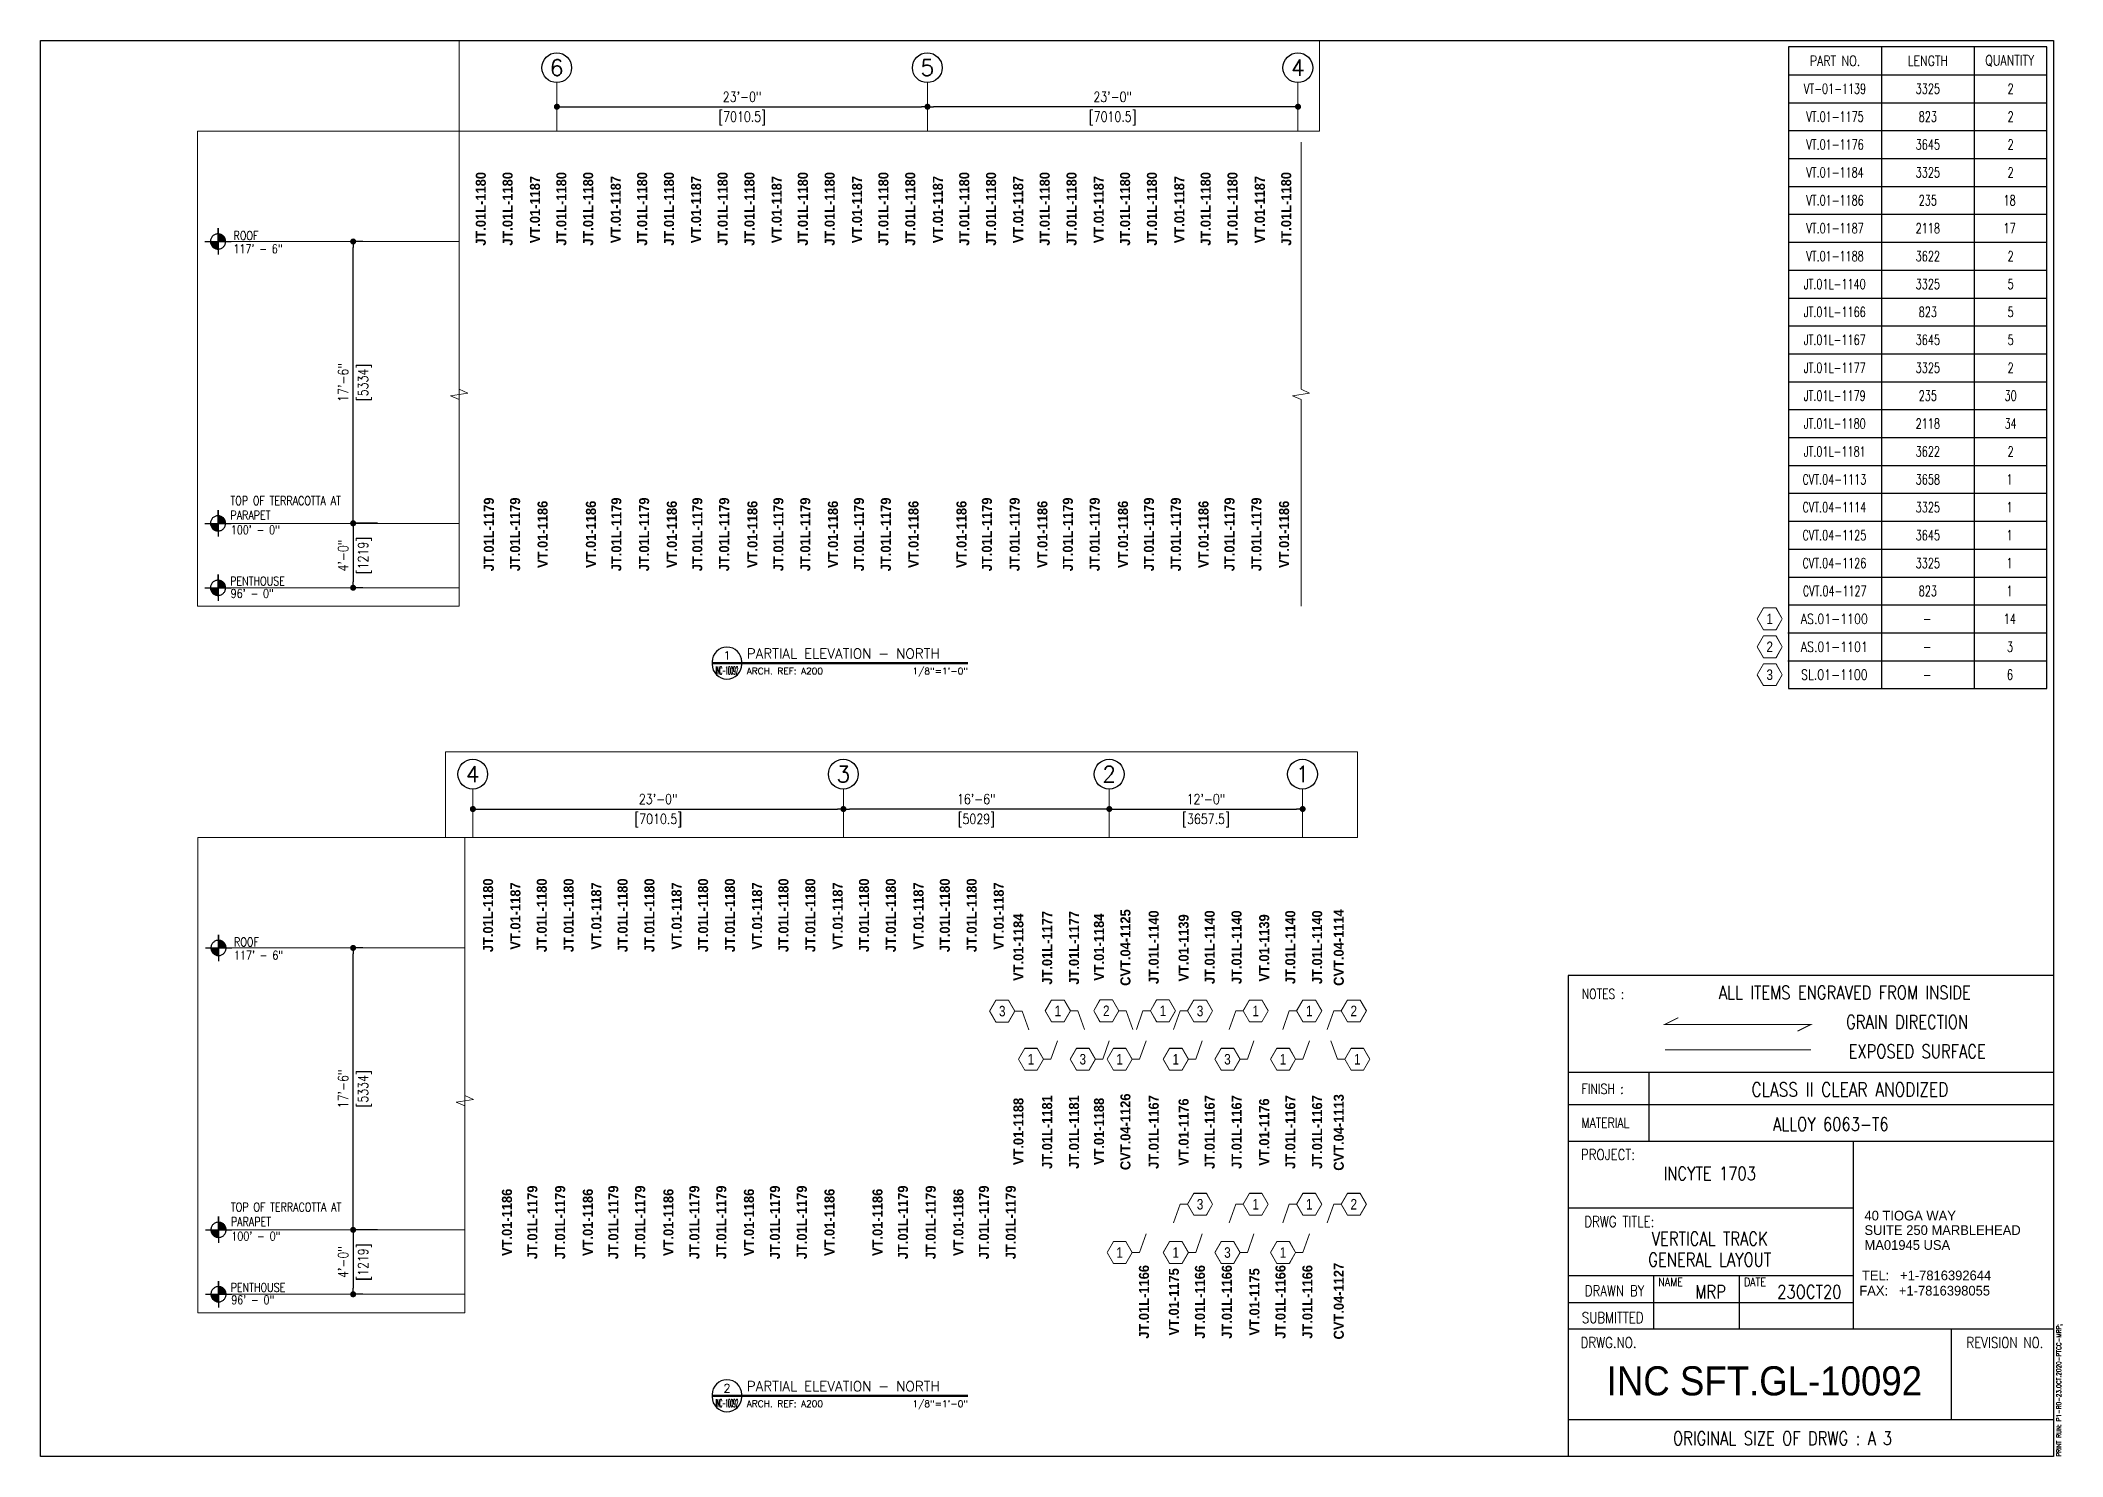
# Paper-space layout 'INC SFT.GL-10092' of a CAD drawing. Header units: inches. Extents: x 0.7 to 16.4, y -0.1 to 10.9.
# The model-space entities are those that its viewports show. They can reach past a viewport. Long polylines and large blocks are cut down to what shows.
import ezdxf
from ezdxf.enums import TextEntityAlignment as Align

# ---------------------------------------------------------------- set-up
doc = ezdxf.new("R2010")
doc.units = ezdxf.units.IN
doc.header["$MEASUREMENT"] = 0
for name, pattern in [('CENTER2', [1.125, 0.75, -0.125, 0.125, -0.125]), ('NBK_CenterX2', [1.083333, 0.666667, -0.125, 0.166667, -0.125]), ('PHANTOM2', [1.25, 0.625, -0.125, 0.125, -0.125, 0.125, -0.125])]:
    doc.linetypes.add(name, pattern=pattern)
doc.layers.get('Defpoints').update_dxf_attribs({"color": 250, "lineweight": 0})
for name, color, linetype, lineweight in [('!Dimension', 50, 'Continuous', 5), ('!Dimension @ 1', 50, 'Continuous', 5), ('!Gridline', 112, 'NBK_CenterX2', 5), ('!Gridline @ 1', 112, 'NBK_CenterX2', 5), ('!Linetype_CenterX2', 224, 'NBK_CenterX2', 9), ('!Note', 50, 'Continuous', 30), ('!Symbol', 131, 'Continuous', 30), ('!Tag', 144, 'Continuous', 9)]:
    doc.layers.add(name, color=color, linetype=linetype, lineweight=lineweight)
doc.layers.add('!Viewport', color=250, linetype='Continuous', lineweight=0, plot=False)
doc.layers.add('0 @ 1', color=7, linetype='Continuous')
doc.layers.add('Title Block', color=3, linetype='Continuous')
doc.styles.add('Arial Narrow', font='')
doc.styles.add('Arial Narrow Bold', font='')
doc.styles.add('DTL PROKYON T LIGHT', font='')
doc.styles.add('DWG', font='swiss.ttf')
doc.styles.add('Romans', font='romans.shx', dxfattribs={"width": 0.8})
doc.styles.add('RS8', font='romans.shx', dxfattribs={"width": 0.8})
doc.styles.get("Standard").update_dxf_attribs({"font": 'arial.ttf'})
doc.styles.get('Arial Narrow').set_extended_font_data('Arial Narrow')
doc.styles.get('Arial Narrow Bold').set_extended_font_data('Arial Narrow', bold=True)
doc.styles.get('DTL PROKYON T LIGHT').set_extended_font_data('DTL Prokyon T Light')
doc.dimstyles.new('NBK$0', dxfattribs={"dimtxt": 0.078125, "dimasz": 0.046875, "dimexe": 0, "dimexo": 0.03125, "dimgap": 0.03, "dimtad": 3, "dimdec": 4, "dimzin": 3, "dimdsep": 46, "dimlunit": 4, "dimtxsty": 'Romans', "dimblk": 'DOT', "dimblk1": 'DOT', "dimblk2": 'DOT', "dimcen": 0, "dimazin": 2, "dimtfac": 0.8, "dimtdec": 4, "dimtmove": 2, "dimatfit": 2, "dimfxl": 1, "dimfrac": 1, "dimtolj": 1, "dimtzin": 0, "dimarcsym": 1})

psp = doc.layouts.new('INC SFT.GL-10092')

# ---------------------------------------------------------------- texts
at = {"layer": '!Note', "color": 7, "linetype": 'Continuous', "style": 'Romans'}
for s, width, p in [('VT-01-1139', 0.7, (14.6121632, 10.5596127)), ('3325', 0.7, (15.3321031, 10.5596127)), ('2', 0.7, (15.9739236, 10.5596127)), ('VT.01-1175', 0.7, (14.6121632, 10.3430762)), ('823', 0.7, (15.3321031, 10.3430762)), ('2', 0.7, (15.9739236, 10.3430762)), ('VT.01-1176', 0.7, (14.6121632, 10.1265398)), ('3645', 0.7, (15.3321031, 10.1265398)), ('2', 0.7, (15.9739236, 10.1265398)), ('VT.01-1184', 0.7, (14.6121632, 9.9100033)), ('3325', 0.7, (15.3321031, 9.9100033)), ('2', 0.7, (15.9739236, 9.9100033)), ('VT.01-1186', 0.7, (14.6121632, 9.6934668)), ('235', 0.7, (15.3321031, 9.6934668)), ('18', 0.7, (15.9661111, 9.6934668)), ('VT.01-1187', 0.7, (14.6121632, 9.4769304)), ('2118', 0.7, (15.3321031, 9.4769304)), ('17', 0.7, (15.9661111, 9.4769304)), ('VT.01-1188', 0.7, (14.6121632, 9.2603939)), ('3622', 0.7, (15.3321031, 9.2603939)), ('2', 0.7, (15.9739236, 9.2603939)), ('JT.01L-1140', 0.7, (14.609559, 9.0438575)), ('3325', 0.7, (15.3321031, 9.0438575)), ('5', 0.7, (15.9739236, 9.0438575)), ('JT.01L-1166', 0.7, (14.609559, 8.827321)), ('823', 0.7, (15.3321031, 8.827321)), ('5', 0.7, (15.9739236, 8.827321)), ('JT.01L-1167', 0.7, (14.609559, 8.6107846)), ('3645', 0.7, (15.3321031, 8.6107846)), ('5', 0.7, (15.9739236, 8.6107846)), ('JT.01L-1177', 0.7, (14.609559, 8.3942481)), ('3325', 0.7, (15.3321031, 8.3942481)), ('2', 0.7, (15.9739236, 8.3942481)), ('JT.01L-1179', 0.7, (14.609559, 8.1777116)), ('235', 0.7, (15.3321031, 8.1777116)), ('30', 0.7, (15.9739236, 8.1777116)), ('JT.01L-1180', 0.7, (14.609559, 7.9611752)), ('2118', 0.7, (15.3321031, 7.9611752)), ('34', 0.7, (15.9739236, 7.9611752)), ('JT.01L-1181', 0.7, (14.609559, 7.7446387)), ('3622', 0.7, (15.3321031, 7.7446387)), ('2', 0.7, (15.9739236, 7.7446387)), ('CVT.04-1113', 0.7, (14.6069549, 7.5281008)), ('3658', 0.7, (15.3321031, 7.5281008)), ('1', 0.7, (15.9661111, 7.5281008)), ('CVT.04-1114', 0.7, (14.6069549, 7.3115643)), ('3325', 0.7, (15.3321031, 7.3115643)), ('1', 0.7, (15.9661111, 7.3115643)), ('CVT.04-1125', 0.7, (14.6069549, 7.0950279)), ('3645', 0.7, (15.3321031, 7.0950279)), ('1', 0.7, (15.9661111, 7.0950279)), ('CVT.04-1126', 0.7, (14.6069549, 6.8784914)), ('3325', 0.7, (15.3321031, 6.8784914)), ('1', 0.7, (15.9661111, 6.8784914)), ('CVT.04-1127', 0.7, (14.609559, 6.6619623)), ('823', 0.7, (15.3321031, 6.6619623)), ('1', 0.7, (15.9661111, 6.6619623)), ('AS.01-1100', 0.8, (14.6069549, 6.4454229)), ('14', 0.7, (15.9687153, 6.4454127)), ('AS.01-1101', 0.8, (14.6069549, 6.2288879)), ('3', 0.7, (15.9687153, 6.2288762)), ('SL.01-1100', 0.8, (14.6069549, 6.0123529)), ('6', 0.7, (15.9687153, 6.0123398))]:
    psp.add_text(s, height=0.078125, dxfattribs=dict(at, width=width)).set_placement(p, align=Align.MIDDLE_CENTER)
at = {"layer": '!Note', "char_height": 0.078125, "width": 0.838966704, "attachment_point": 5, "style": 'Romans'}
for s, insert in [('PART NO.', (14.6121632, 10.7761477)), ('LENGTH', (15.3321031, 10.7761477)), ('QUANTITY', (15.9677492, 10.7761477))]:
    psp.add_mtext(s, dxfattribs=dict(at, insert=insert))
at = {"layer": '!Note', "color": 7, "char_height": 0.078125, "width": 0.249943257, "attachment_point": 5, "style": 'Romans'}
for insert in [(15.3268947, 6.4454273), (15.3268947, 6.2288923), (15.3268947, 6.0123573)]:
    psp.add_mtext('\\pxqc;-', dxfattribs=dict(at, insert=insert))
at = {"layer": '!Note', "insert": (16.3533548, -0.0551854), "char_height": 0.036745407, "attachment_point": 4, "rotation": 90, "style": 'Romans'}
psp.add_mtext('PRINT RUN: P1-R0-23.OCT.2020-PTCC-MRP; ', dxfattribs=at)

msp = doc.modelspace()

# ---------------------------------------------------------------- texts
at = {"layer": '!Dimension', "char_height": 6.5, "attachment_point": 5, "style": 'Romans'}
for s, insert in [('ROOF', (871.6, -3776.3)), ('117\' - 6"', (880.6, -3786.1)), ('100\' - 0"', (878.6, -3995.5)), ('PENTHOUSE', (880.2, -4033.7, -1349.3)), ('96\' - 0"', (876.3, -4042.9, -1349.3))]:
    msp.add_mtext(s, dxfattribs=dict(at, insert=insert))
at = {"layer": '!Dimension', "insert": (928.9, -3979.2), "char_height": 6.5, "width": 137.742, "attachment_point": 5, "style": 'Romans'}
msp.add_mtext('\\pxql;TOP OF TERRACOTTA AT \\PPARAPET', dxfattribs=at)

# ---------------------------------------------------------------- blocks, each defined once
blk = doc.blocks.new('address')
at = {"color": 7, "style": 'DTL PROKYON T LIGHT'}
for s, p in [('40 TIOGA WAY ', (33.92, -0.018)), ('SUITE 250 MARBLEHEAD', (33.92, -0.359)), ('MA01945 USA', (33.92, -0.71)), ('TEL:   +1-7816392644', (33.859, -1.426)), ('FAX:   +1-7816398055', (33.798, -1.785))]:
    blk.add_text(s, height=0.22807, dxfattribs=at).set_placement(p)
blk = doc.blocks.new('A$C1EC02458')
at = {"xscale": 5.697759963648, "yscale": 5.697759963648, "zscale": 5.697759963648}
blk.add_blockref('address', (-191.61, 14.7), dxfattribs=at)
blk = doc.blocks.new('TTB_DIE DRAWING_A4')
at = {"layer": 'Title Block', "color": 5, "linetype": 'Continuous'}
blk.add_line((204.9, 64.53), (204.9, 0), dxfattribs=at)
at = {"layer": 'Title Block', "color": 5}
blk.add_line((270, 64.53), (204.9, 64.53), dxfattribs=at)
at = {"layer": 'Title Block', "color": 4}
for p, q in [((270, 51.51), (204.9, 51.51)), ((204.9, 42.32), (270, 42.32)), ((243.16, 42.32), (243.16, 17.08)), ((243.16, 33.32), (204.9, 33.32)), ((204.9, 24.31), (243.16, 24.31)), ((270, 17.08), (204.9, 17.08)), ((256.3, 17.08), (256.3, 4.93)), ((270, 4.93), (204.9, 4.93))]:
    blk.add_line(p, q, dxfattribs=at)
at = {"layer": 'Title Block', "color": 64}
for p, q in [((215.75, 51.51), (215.75, 42.32)), ((270, 47.17), (204.9, 47.17)), ((216.4, 17.08), (216.4, 24.31)), ((227.9, 17.08), (227.9, 24.31)), ((204.9, 20.69), (243.16, 20.69))]:
    blk.add_line(p, q, dxfattribs=at)
at = {"layer": 'Title Block', "color": 5}
blk.add_lwpolyline([(270, 0), (0, 0), (0, 190), (270, 190)], close=True, dxfattribs=at)
at = {"layer": 'Title Block', "color": 3, "linetype": 'PHANTOM2', "ltscale": 0.3, "const_width": 0.125}
for points in [[(219.7, 58.88), (217.9, 57.98), (237.49, 57.98), (235.69, 57.08)], [(217.9, 54.56), (237.49, 54.56)]]:
    blk.add_lwpolyline(points, dxfattribs=at)
blk.add_blockref('A$C1EC02458', (243.01, 17.08))
at = {"layer": 'Title Block', "attachment_point": 6, "style": 'RS8'}
for s, insert, char_height in [('NOTES :', (212.43, 62.07), 1.329), ('ALL ITEMS ENGRAVED FROM INSIDE', (258.92, 62.26), 1.8084), ('GRAIN DIRECTION', (258.57, 58.31), 1.8084), ('EXPOSED SURFACE', (260.94, 54.36), 1.8084), ('FINISH :', (212.37, 49.33), 1.329), ('MATERIAL', (213.13, 44.77), 1.329), ('PROJECT:', (213.88, 40.52), 1.447), ('DRWG TITLE:', (216.47, 31.51), 1.4467), ('DRAWN BY', (215.14, 22.25), 1.447), ('NAME', (220.31, 23.42), 1.157), ('DATE', (231.45, 23.42), 1.157), ('SUBMITTED', (215.04, 18.64), 1.447), ('\\PDRWG.NO.', (214.09, 16.5), 1.447), ('\\PREVISION NO.', (268.67, 16.5), 1.4467), ('ORIGINAL SIZE OF DRWG : A', (246.2, 2.45), 1.8084)]:
    blk.add_mtext(s, dxfattribs=dict(at, insert=insert, char_height=char_height))
blk = doc.blocks.new('tblk-attrib')
at = {"layer": 'Title Block'}
for tag, height, style, width, p in [('XXXXX', 1.81, 'RS8', 0.8, (-29.85, 49.23)), ('XXXXX', 1.81, 'RS8', 0.8, (-29.85, 44.6)), ('XXXXX', 1.81, 'RS8', 0.8, (-46.09, 38.42)), ('XXXXX', 1.81, 'RS8', 0.8, (-46.09, 35.57)), ('XXXXX', 1.81, 'RS8', 0.8, (-46.09, 29.23)), ('XXXXX', 1.81, 'RS8', 0.8, (-46.09, 26.34)), ('XXXXX', 1.81, 'RS8', 0.8, (-45.52, 20.98)), ('XXXXX', 1.81, 'RS8', 0.8, (-33.19, 20.98)), ('XXXXX', 1.81, 'RS8', 0.8, (-45.52, 16.47)), ('XXXXX', 1.81, 'RS8', 0.8, (-33.19, 16.47)), ('XXXXX', 1.81, 'RS8', 0.8, (-45.52, 12.23)), ('XXXXX', 1.81, 'RS8', 0.8, (-33.19, 12.23)), ('XXX-XXX', 3.91, 'DWG', 0.9, (-13.43, 10.16)), ('X', 1.81, 'RS8', 0.8, (-22.26, 2.47)), ('X', 1.81, 'RS8', 0.8, (-13.1, 2.53))]:
    blk.add_attdef(tag, text='', height=height, dxfattribs=dict(at, style=style, width=width)).set_placement(p, align=Align.MIDDLE)
blk = doc.blocks.new('NUMBER-ACCESSORIES WITH-OUT LENGTH1')
at = {"color": 144, "linetype": 'Continuous', "lineweight": 9}
for points in [[(-2.64, 0), (-1.32, 2.29), (1.32, 2.29), (2.64, 0), (1.32, -2.29), (-1.32, -2.29)], [(-2.52, 0), (-1.26, 2.18), (1.26, 2.18), (2.52, 0), (1.26, -2.18), (-1.26, -2.18)]]:
    blk.add_lwpolyline(points, close=True, dxfattribs=at)
at = {"linetype": 'Continuous', "width": 0.8}
blk.add_attdef('NUMBER', text='', height=2.21, dxfattribs=at).set_placement((-144.46, 27.7), align=Align.MIDDLE_CENTER)
blk.add_wipeout([(-1.26, 2.18), (1.26, 2.18), (2.52, 0), (1.26, -2.18), (-1.26, -2.18), (-2.52, 0)])
blk = doc.blocks.new('*U910')
at = {"color": 144, "linetype": 'Continuous', "lineweight": 9}
for points in [[(-2.64, 0), (-1.32, 2.29), (1.32, 2.29), (2.64, 0), (1.32, -2.29), (-1.32, -2.29)], [(-2.52, 0), (-1.26, 2.18), (1.26, 2.18), (2.52, 0), (1.26, -2.18), (-1.26, -2.18)]]:
    blk.add_lwpolyline(points, close=True, dxfattribs=at)
at = {"linetype": 'Continuous', "width": 0.8}
blk.add_attdef('NUMBER', text='', height=2.21, dxfattribs=at).set_placement((0, 0), align=Align.MIDDLE_CENTER)
blk.add_wipeout([(-1.26, 2.18), (1.26, 2.18), (2.52, 0), (1.26, -2.18), (-1.26, -2.18), (-2.52, 0)])
blk = doc.blocks.new('_Dot')
at = {"color": 0, "linetype": 'ByBlock', "lineweight": -2}
blk.add_line((-0.5, 0), (-1, 0), dxfattribs=at)
at = {"color": 0, "linetype": 'ByBlock', "const_width": 0.5}
blk.add_lwpolyline([(-0.25, 0, 1), (0.25, 0, 1)], format="xyb", close=True, dxfattribs=at)
blk = doc.blocks.new('*D1052')
at = {"layer": '!Dimension @ 1', "color": 0, "lineweight": -2}
for p, q in [((3.19, 9.374), (3.115, 9.374)), ((3.115, 7.233), (3.115, 9.327)), ((3.305, 7.187), (3.115, 7.187))]:
    blk.add_line(p, q, dxfattribs=at)
at = {"layer": 'Defpoints', "color": 0}
for p in [(3.115, 9.374), (3.221, 9.374), (3.336, 7.187)]:
    blk.add_point(p, dxfattribs=at)
at = {"layer": '!Dimension @ 1', "color": 0, "lineweight": -2, "xscale": 0.046875, "yscale": 0.046875, "zscale": 0.046875}
for p, rotation in [((3.115, 9.374), 90), ((3.115, 7.187), 270)]:
    blk.add_blockref('_Dot', p, dxfattribs=dict(at, rotation=rotation))
at = {"layer": '!Dimension @ 1', "color": 0, "char_height": 0.0781, "attachment_point": 5, "rotation": 90, "style": 'Romans'}
for s, insert in [('\\A1;17\'-6"', (3.038, 8.28)), ('\\A1;[5334]', (3.205, 8.28))]:
    blk.add_mtext(s, dxfattribs=dict(at, insert=insert))
blk = doc.blocks.new('*D1053')
at = {"layer": '!Dimension @ 1', "color": 0, "lineweight": -2}
for p, q in [((3.305, 7.187), (3.115, 7.187)), ((3.115, 7.14), (3.115, 6.733)), ((3.19, 6.687), (3.115, 6.687))]:
    blk.add_line(p, q, dxfattribs=at)
at = {"layer": 'Defpoints', "color": 0}
for p in [(3.336, 7.187), (3.115, 6.687), (3.221, 6.687)]:
    blk.add_point(p, dxfattribs=at)
at = {"layer": '!Dimension @ 1', "color": 0, "lineweight": -2, "xscale": 0.046875, "yscale": 0.046875, "zscale": 0.046875}
for p, rotation in [((3.115, 7.187), 90), ((3.115, 6.687), 270)]:
    blk.add_blockref('_Dot', p, dxfattribs=dict(at, rotation=rotation))
at = {"layer": '!Dimension @ 1', "color": 0, "char_height": 0.0781, "attachment_point": 5, "rotation": 90, "style": 'Romans'}
for s, insert in [('\\A1;[1219]', (3.205, 6.937)), ('\\A1;4\'-0"', (3.038, 6.937))]:
    blk.add_mtext(s, dxfattribs=dict(at, insert=insert))
blk = doc.blocks.new('*U811')
at = {"const_width": 0.035}
blk.add_lwpolyline([(0, 0), (3.877, 0)], dxfattribs=at)
at = {"flags": 128}
blk.add_lwpolyline([(0.45, 0.018, 1), (0, 0.018), (0, -0.018, 1), (0.45, -0.018)], format="xyb", dxfattribs=at)
at = {"layer": '0 @ 1', "style": 'Arial Narrow'}
for tag, height, p in [('VIEWNUMBER', 0.125, (0.225, 0.177)), ('SHEETREFERENCE', 0.075, (0.225, -0.052))]:
    blk.add_attdef(tag, text='', height=height, dxfattribs=at).set_placement(p, align=Align.TOP_CENTER)
at = {"layer": '0 @ 1'}
for tag, height, style, p in [('VIEW', 0.15, 'Arial Narrow Bold', (0.525, 0.22)), ('ARCHITECTURALREFERENCE', 0.1, 'Arial Narrow', (0.525, -0.07))]:
    blk.add_attdef(tag, text='', height=height, dxfattribs=dict(at, style=style)).set_placement(p, align=Align.TOP_LEFT)
at = {"layer": '0 @ 1', "style": 'Arial Narrow'}
blk.add_attdef('SCALE', text='', height=0.1, dxfattribs=at).set_placement((3.877, -0.07), align=Align.TOP_RIGHT)
blk = doc.blocks.new('*U829')
at = {"const_width": 0.035}
blk.add_lwpolyline([(0, 0), (3.877, 0)], dxfattribs=at)
at = {"flags": 128}
blk.add_lwpolyline([(0.45, 0.018, 1), (0, 0.018), (0, -0.018, 1), (0.45, -0.018)], format="xyb", dxfattribs=at)
at = {"layer": '0 @ 1', "style": 'Arial Narrow'}
for tag, height, p in [('VIEWNUMBER', 0.125, (0.225, 0.177)), ('SHEETREFERENCE', 0.075, (0.225, -0.052))]:
    blk.add_attdef(tag, text='', height=height, dxfattribs=at).set_placement(p, align=Align.TOP_CENTER)
at = {"layer": '0 @ 1'}
for tag, height, style, p in [('VIEW', 0.15, 'Arial Narrow Bold', (0.525, 0.22)), ('ARCHITECTURALREFERENCE', 0.1, 'Arial Narrow', (0.525, -0.07))]:
    blk.add_attdef(tag, text='', height=height, dxfattribs=dict(at, style=style)).set_placement(p, align=Align.TOP_LEFT)
at = {"layer": '0 @ 1', "style": 'Arial Narrow'}
blk.add_attdef('SCALE', text='', height=0.1, dxfattribs=at).set_placement((3.877, -0.07), align=Align.TOP_RIGHT)
blk = doc.blocks.new('*D1054')
at = {"layer": '!Dimension @ 1', "color": 0, "lineweight": -2}
for p, q in [((3.19, 3.892), (3.115, 3.892)), ((3.115, 1.751), (3.115, 3.845)), ((3.305, 1.704), (3.115, 1.704))]:
    blk.add_line(p, q, dxfattribs=at)
at = {"layer": 'Defpoints', "color": 0}
for p in [(3.115, 3.892), (3.221, 3.892), (3.336, 1.704)]:
    blk.add_point(p, dxfattribs=at)
at = {"layer": '!Dimension @ 1', "color": 0, "lineweight": -2, "xscale": 0.046875, "yscale": 0.046875, "zscale": 0.046875}
for p, rotation in [((3.115, 3.892), 90), ((3.115, 1.704), 270)]:
    blk.add_blockref('_Dot', p, dxfattribs=dict(at, rotation=rotation))
at = {"layer": '!Dimension @ 1', "color": 0, "char_height": 0.0781, "attachment_point": 5, "rotation": 90, "style": 'Romans'}
for s, insert in [('\\A1;17\'-6"', (3.038, 2.798)), ('\\A1;[5334]', (3.205, 2.798))]:
    blk.add_mtext(s, dxfattribs=dict(at, insert=insert))
blk = doc.blocks.new('*D1055')
at = {"layer": '!Dimension @ 1', "color": 0, "lineweight": -2}
for p, q in [((3.305, 1.704), (3.115, 1.704)), ((3.115, 1.657), (3.115, 1.251)), ((3.19, 1.204), (3.115, 1.204))]:
    blk.add_line(p, q, dxfattribs=at)
at = {"layer": 'Defpoints', "color": 0}
for p in [(3.336, 1.704), (3.115, 1.204), (3.221, 1.204)]:
    blk.add_point(p, dxfattribs=at)
at = {"layer": '!Dimension @ 1', "color": 0, "lineweight": -2, "xscale": 0.046875, "yscale": 0.046875, "zscale": 0.046875}
for p, rotation in [((3.115, 1.704), 90), ((3.115, 1.204), 270)]:
    blk.add_blockref('_Dot', p, dxfattribs=dict(at, rotation=rotation))
at = {"layer": '!Dimension @ 1', "color": 0, "char_height": 0.0781, "attachment_point": 5, "rotation": 90, "style": 'Romans'}
for s, insert in [('\\A1;[1219]', (3.205, 1.454)), ('\\A1;4\'-0"', (3.038, 1.454))]:
    blk.add_mtext(s, dxfattribs=dict(at, insert=insert))
blk = doc.blocks.new('*U1006')
at = {"color": 144, "linetype": 'Continuous', "lineweight": 9}
for points in [[(-2.64, 0), (-1.32, 2.29), (1.32, 2.29), (2.64, 0), (1.32, -2.29), (-1.32, -2.29)], [(-2.52, 0), (-1.26, 2.18), (1.26, 2.18), (2.52, 0), (1.26, -2.18), (-1.26, -2.18)]]:
    blk.add_lwpolyline(points, close=True, dxfattribs=at)
at = {"linetype": 'Continuous', "width": 0.8}
blk.add_attdef('NUMBER', text='', height=2.21, dxfattribs=at).set_placement((0, 0), align=Align.MIDDLE_CENTER)
blk.add_wipeout([(-1.26, 2.18), (1.26, 2.18), (2.52, 0), (1.26, -2.18), (-1.26, -2.18), (-2.52, 0)])
blk = doc.blocks.new('*D1058')
at = {"layer": '!Dimension @ 1', "color": 0, "lineweight": -2}
for p, q in [((4.696, 10.418), (4.696, 10.42)), ((4.743, 10.42), (7.524, 10.42)), ((7.571, 10.404), (7.571, 10.42))]:
    blk.add_line(p, q, dxfattribs=at)
at = {"layer": 'Defpoints', "color": 0}
for p in [(4.696, 10.386), (7.571, 10.42), (7.571, 10.373)]:
    blk.add_point(p, dxfattribs=at)
at = {"layer": '!Dimension @ 1', "color": 0, "lineweight": -2, "xscale": 0.046875, "yscale": 0.046875, "zscale": 0.046875, "rotation": 180}
blk.add_blockref('_Dot', (4.696, 10.42), dxfattribs=at)
at = {"layer": '!Dimension @ 1', "color": 0, "lineweight": -2, "xscale": 0.046875, "yscale": 0.046875, "zscale": 0.046875}
blk.add_blockref('_Dot', (7.571, 10.42), dxfattribs=at)
at = {"layer": '!Dimension @ 1', "color": 0, "attachment_point": 5, "style": 'Romans'}
for s, insert, char_height in [('\\A1;23\'-0"', (6.133, 10.497), 0.0781), ('\\A1;[7010.5]', (6.133, 10.33), 0.07812)]:
    blk.add_mtext(s, dxfattribs=dict(at, insert=insert, char_height=char_height))
blk = doc.blocks.new('*D1059')
at = {"layer": '!Dimension @ 1', "color": 0, "lineweight": -2}
for p, q in [((7.571, 10.404), (7.571, 10.42)), ((10.399, 10.42), (7.618, 10.42)), ((10.446, 10.418), (10.446, 10.42))]:
    blk.add_line(p, q, dxfattribs=at)
at = {"layer": 'Defpoints', "color": 0}
for p in [(7.571, 10.42), (7.571, 10.373), (10.446, 10.386)]:
    blk.add_point(p, dxfattribs=at)
at = {"layer": '!Dimension @ 1', "color": 0, "lineweight": -2, "xscale": 0.046875, "yscale": 0.046875, "zscale": 0.046875}
for p, rotation in [((7.571, 10.42), 180.000000000014), ((10.446, 10.42), 1.4e-11)]:
    blk.add_blockref('_Dot', p, dxfattribs=dict(at, rotation=rotation))
at = {"layer": '!Dimension @ 1', "color": 0, "attachment_point": 5, "style": 'Romans'}
for s, insert, char_height in [('\\A1;23\'-0"', (9.008, 10.497), 0.0781), ('\\A1;[7010.5]', (9.008, 10.33), 0.07812)]:
    blk.add_mtext(s, dxfattribs=dict(at, insert=insert, char_height=char_height))
blk = doc.blocks.new('*D1060')
at = {"layer": '!Dimension @ 1', "color": 0, "lineweight": -2}
for p, q in [((4.044, 4.968), (4.044, 4.97)), ((4.091, 4.97), (6.872, 4.97)), ((6.919, 4.954), (6.919, 4.97))]:
    blk.add_line(p, q, dxfattribs=at)
at = {"layer": 'Defpoints', "color": 0}
for p in [(4.044, 4.936), (6.919, 4.97), (6.919, 4.923)]:
    blk.add_point(p, dxfattribs=at)
at = {"layer": '!Dimension @ 1', "color": 0, "lineweight": -2, "xscale": 0.046875, "yscale": 0.046875, "zscale": 0.046875, "rotation": 180}
blk.add_blockref('_Dot', (4.044, 4.97), dxfattribs=at)
at = {"layer": '!Dimension @ 1', "color": 0, "lineweight": -2, "xscale": 0.046875, "yscale": 0.046875, "zscale": 0.046875}
blk.add_blockref('_Dot', (6.919, 4.97), dxfattribs=at)
at = {"layer": '!Dimension @ 1', "color": 0, "attachment_point": 5, "style": 'Romans'}
for s, insert, char_height in [('\\A1;23\'-0"', (5.482, 5.047), 0.0781), ('\\A1;[7010.5]', (5.482, 4.88), 0.07812)]:
    blk.add_mtext(s, dxfattribs=dict(at, insert=insert, char_height=char_height))
blk = doc.blocks.new('*D1061')
at = {"layer": '!Dimension @ 1', "color": 0, "lineweight": -2}
for p, q in [((6.919, 4.954), (6.919, 4.97)), ((8.935, 4.97), (6.966, 4.97)), ((8.982, 4.968), (8.982, 4.97))]:
    blk.add_line(p, q, dxfattribs=at)
at = {"layer": 'Defpoints', "color": 0}
for p in [(6.919, 4.97), (6.919, 4.923), (8.982, 4.936)]:
    blk.add_point(p, dxfattribs=at)
at = {"layer": '!Dimension @ 1', "color": 0, "lineweight": -2, "xscale": 0.046875, "yscale": 0.046875, "zscale": 0.046875}
for p, rotation in [((6.919, 4.97), 180.000000000014), ((8.982, 4.97), 1.4e-11)]:
    blk.add_blockref('_Dot', p, dxfattribs=dict(at, rotation=rotation))
at = {"layer": '!Dimension @ 1', "color": 0, "char_height": 0.0781, "attachment_point": 5, "style": 'Romans'}
for s, insert in [('\\A1;16\'-6"', (7.95, 5.047)), ('\\A1;[5029]', (7.95, 4.88))]:
    blk.add_mtext(s, dxfattribs=dict(at, insert=insert))
blk = doc.blocks.new('*D1062')
at = {"layer": '!Dimension @ 1', "color": 0, "lineweight": -2}
for p, q in [((8.982, 4.968), (8.982, 4.97)), ((9.028, 4.97), (10.435, 4.97)), ((10.482, 4.954), (10.482, 4.97))]:
    blk.add_line(p, q, dxfattribs=at)
at = {"layer": 'Defpoints', "color": 0}
for p in [(8.982, 4.936), (10.482, 4.97), (10.482, 4.923)]:
    blk.add_point(p, dxfattribs=at)
at = {"layer": '!Dimension @ 1', "color": 0, "lineweight": -2, "xscale": 0.046875, "yscale": 0.046875, "zscale": 0.046875}
for p, rotation in [((8.982, 4.97), 179.999999999986), ((10.482, 4.97), 359.999999999986)]:
    blk.add_blockref('_Dot', p, dxfattribs=dict(at, rotation=rotation))
at = {"layer": '!Dimension @ 1', "color": 0, "attachment_point": 5, "style": 'Romans'}
for s, insert, char_height in [('\\A1;12\'-0"', (9.732, 5.047), 0.0781), ('\\A1;[3657.5]', (9.732, 4.88), 0.07812)]:
    blk.add_mtext(s, dxfattribs=dict(at, insert=insert, char_height=char_height))
blk = doc.blocks.new('E.L.')
at = {"linetype": 'CENTER2', "ltscale": 60}
h = blk.add_hatch(color=256, dxfattribs=at)
h.paths.add_polyline_path([(0.062, 0), (0, 0), (0, -0.062, 0.414214)])
h.paths.add_polyline_path([(0, 0.062, 0.414214), (-0.062, 0), (0, 0)])
for p, q in [((0.107, 0), (-0.107, 0)), ((0, 0.107), (0, -0.107)), ((0, -0.064), (0, 0.107))]:
    blk.add_line(p, q, dxfattribs=at)
blk.add_circle((0, 0), 0.0618, dxfattribs=at)
blk = doc.blocks.new('SYM_Gridline')
at = {"linetype": 'Continuous', "lineweight": 30}
blk.add_circle((0, 0), 0.25, dxfattribs=at)
at = {"style": 'Arial Narrow Bold'}
blk.add_attdef('GRIDLINE', text='', height=0.2, dxfattribs=at).set_placement((0, 0), align=Align.MIDDLE_CENTER)

# ---------------------------------------------------------------- dimensions: what is measured, and where the dimension line sits
at = {"layer": '!Dimension @ 1'}
for base, p1, p2, picture, middle in [((7.5706597, 10.42), (4.6956597, 10.3864048), (7.5706597, 10.3729667), '*D1058', (6.1331597, 10.496503)), ((6.9190682, 4.97), (4.0440682, 4.9364048), (6.9190682, 4.9229667), '*D1060', (5.4815682, 5.046503)), ((10.4815703, 4.97), (8.9815682, 4.9364048), (10.4815703, 4.9229667), '*D1062', (9.7315692, 5.046503))]:
    dim = psp.add_linear_dim(base=base, p1=p1, p2=p2, dimstyle='NBK$0', override={"dimscale": 1.25, "dimlfac": 96, "dimpost": '\\X'}, dxfattribs=at)
    dim.commit()
    dim.dimension.update_dxf_attribs({"geometry": picture, "text_midpoint": middle})
for base, p1, p2, angle, picture, middle in [((7.5706597, 10.42), (10.4456597, 10.3864048), (7.5706597, 10.3729667), 180, '*D1059', (9.0081597, 10.496503)), ((3.1149989, 9.3740432), (3.3364718, 7.1865432), (3.2213141, 9.3740432), 270, '*D1052', (3.0384959, 8.2802932)), ((3.1149989, 6.6865432), (3.3364718, 7.1865432), (3.2213141, 6.6865432), 90, '*D1053', (3.0384959, 6.9365432)), ((6.9190682, 4.97), (8.9815682, 4.9364048), (6.9190682, 4.9229667), 180, '*D1061', (7.9503182, 5.046503)), ((3.1149989, 3.891858), (3.3364718, 1.704358), (3.2213141, 3.891858), 270, '*D1054', (3.0384959, 2.798108)), ((3.1149989, 1.204358), (3.3364718, 1.704358), (3.2213141, 1.204358), 90, '*D1055', (3.0384959, 1.454358))]:
    dim = psp.add_linear_dim(base=base, p1=p1, p2=p2, angle=angle, dimstyle='NBK$0', override={"dimscale": 1.25, "dimlfac": 96, "dimpost": '\\X'}, dxfattribs=at)
    dim.commit()
    dim.dimension.update_dxf_attribs({"geometry": picture, "text_midpoint": middle})

# ---------------------------------------------------------------- linework, layer by layer
at = {"layer": '!Gridline'}
for p, q in [((2797.7, -5458.1, -1349.3), (2797.7, -3249.3, -1349.3)), ((3073.7, -5458.1, -1349.3), (3073.7, -3249.3, -1349.3)), ((3349.7, -5447, -1349.3), (3349.7, -3249.3, -1349.3)), ((3625.7, -5447, -1349.3), (3625.7, -3249.3, -1349.3)), ((3823.7, -5447, -1349.3), (3823.7, -3249.3, -1349.3)), ((3967.7, -5447, -1349.3), (3967.7, -3249.3, -1349.3)), ((850.8, -3780.7), (4569.1, -3780.7)), ((850.8, -3990.7), (4569.1, -3990.7)), ((850.8, -4038.7, -1349.3), (4569.1, -4038.7, -1349.3))]:
    msp.add_line(p, q, dxfattribs=at)

# ---------------------------------------------------------------- block references
at = {"layer": '!Gridline @ 1'}
ref = msp.add_blockref('SYM_Gridline', (2797.6, -3238.4, -1349.3), dxfattribs=dict(at, xscale=44.362109156343, yscale=44.362109156343, zscale=44.362109156343))
ref.add_attrib('GRIDLINE', '6', dxfattribs={"layer": '0', "height": 12, "style": 'Romans'}).set_placement((2797.6, -3238.4, -3.6), align=Align.MIDDLE_CENTER)
ref = msp.add_blockref('SYM_Gridline', (3073.6, -3238.4, -1349.3), dxfattribs=dict(at, xscale=44.362109156343, yscale=44.362109156343, zscale=44.362109156343))
ref.add_attrib('GRIDLINE', '5', dxfattribs={"layer": '0', "height": 12, "style": 'Romans'}).set_placement((3073.6, -3238.4, -3.6), align=Align.MIDDLE_CENTER)
ref = msp.add_blockref('SYM_Gridline', (3349.6, -3238.4, -1349.3), dxfattribs=dict(at, xscale=44.362109156343, yscale=44.362109156343, zscale=44.362109156343))
ref.add_attrib('GRIDLINE', '4', dxfattribs={"layer": '0', "height": 12, "style": 'Romans'}).set_placement((3349.6, -3238.4, -3.6), align=Align.MIDDLE_CENTER)
ref = msp.add_blockref('SYM_Gridline', (3625.6, -3238.4, -1349.3), dxfattribs=dict(at, xscale=44.362109156343, yscale=44.362109156343, zscale=44.362109156343))
ref.add_attrib('GRIDLINE', '3', dxfattribs={"layer": '0', "height": 12, "style": 'Romans'}).set_placement((3625.6, -3238.4, -3.6), align=Align.MIDDLE_CENTER)
ref = msp.add_blockref('SYM_Gridline', (3823.6, -3238.4, -1349.3), dxfattribs=dict(at, xscale=44.362109156343, yscale=44.362109156343, zscale=44.362109156343))
ref.add_attrib('GRIDLINE', '2', dxfattribs={"layer": '0', "height": 12, "style": 'Romans'}).set_placement((3823.6, -3238.4, -3.6), align=Align.MIDDLE_CENTER)
ref = msp.add_blockref('SYM_Gridline', (3967.6, -3238.4, -1349.3), dxfattribs=dict(at, xscale=44.362109156343, yscale=44.362109156343, zscale=44.362109156343))
ref.add_attrib('GRIDLINE', '1', dxfattribs={"layer": '0', "height": 12, "style": 'Romans'}).set_placement((3967.6, -3238.4, -3.6), align=Align.MIDDLE_CENTER)
at = {"layer": '!Symbol'}
for p, xscale, yscale, zscale in [((850.8, -3780.7), -91.754114922718, 91.754114922718, 91.754114922718), ((850.8, -3990.7), -91.754114922717, 91.754114922717, 91.754114922717), ((850.8, -4038.7, -1349.3), -91.754114922717, 91.754114922717, 91.754114922717)]:
    msp.add_blockref('E.L.', p, dxfattribs=dict(at, xscale=xscale, yscale=yscale, zscale=zscale))

msp.set_redraw_order([(e.dxf.handle, doc.entitydb.next_handle()) for e in msp.query("TEXT MTEXT ATTDEF DIMENSION ARC_DIMENSION")])  # texts and dimensions are drawn at this point

# ---------------------------------------------------------------- linework, layer by layer
at = {"layer": '!Linetype_CenterX2', "ltscale": 10}
for points in [[(3.9382722, 10.1459075), (3.9382722, 8.2279834), (4.0049727, 8.1982864), (3.8715717, 8.1776398), (3.9382722, 8.1479428), (3.9382722, 6.5430004)], [(10.4690305, 10.1459075), (10.4690305, 8.2279834), (10.535731, 8.1982864), (10.40233, 8.1776398), (10.4690305, 8.1479428), (10.4690305, 6.5430004)], [(3.9815719, 4.6637223), (3.9815719, 2.7457982), (4.0482724, 2.7161012), (3.9148714, 2.6954546), (3.9815719, 2.6657576), (3.9815719, 1.0608152)]]:
    psp.add_lwpolyline(points, dxfattribs=at)
at = {"layer": '!Tag', "lineweight": 13}
for points in [[(8.3565703, 3.2576425), (8.3055988, 3.4016801), (8.2486199, 3.4016801)], [(9.1639412, 3.2600621), (9.1129698, 3.4040997), (9.0559908, 3.4040997)], [(9.1919223, 3.2600621), (9.2428938, 3.4040997), (9.2998728, 3.4040997)], [(9.4801812, 3.2588523), (9.5311527, 3.4028899), (9.5881316, 3.4028899)], [(9.9115091, 3.2588523), (9.9624806, 3.4028899), (10.0194596, 3.4028899)], [(10.326959, 3.2588523), (10.3779304, 3.4028899), (10.4349094, 3.4028899)], [(8.5795649, 3.1722057), (8.5285934, 3.0281681), (8.4716145, 3.0281681)], [(9.2674634, 3.1722057), (9.2164919, 3.0281681), (9.159513, 3.0281681)], [(9.7031758, 3.1722057), (9.6522043, 3.0281681), (9.5952254, 3.0281681)], [(10.1039594, 3.1722057), (10.0529879, 3.0281681), (9.996009, 3.0281681)], [(10.5352873, 3.1722057), (10.4843159, 3.0281681), (10.4273369, 3.0281681)], [(10.7000755, 3.1722057), (10.751047, 3.0281681), (10.8080259, 3.0281681)], [(9.4801812, 1.7588523), (9.5311527, 1.9028899), (9.5881316, 1.9028899)], [(9.9115091, 1.7588523), (9.9624806, 1.9028899), (10.0194596, 1.9028899)], [(10.326959, 1.7588523), (10.3779304, 1.9028899), (10.4349094, 1.9028899)], [(9.2674634, 1.6722057), (9.2164919, 1.5281681), (9.159513, 1.5281681)], [(9.7031758, 1.6722057), (9.6522043, 1.5281681), (9.5952254, 1.5281681)], [(10.1039594, 1.6722057), (10.0529879, 1.5281681), (9.996009, 1.5281681)], [(10.5352873, 1.6722057), (10.4843159, 1.5281681), (10.4273369, 1.5281681)]]:
    psp.add_lwpolyline(points, dxfattribs=at)
at = {"color": 1}
for p, q in [((14.9721331, 10.8844152), (14.9721331, 5.9041102)), ((15.692073, 10.8844152), (15.692073, 5.9041102))]:
    psp.add_line(p, q, dxfattribs=at)
at = {"color": 8}
for p, q in [((14.2521933, 10.4513452), (16.2557743, 10.4513452)), ((14.2521933, 10.2348102), (16.2557743, 10.2348102)), ((14.2521933, 10.0182752), (16.2557743, 10.0182752)), ((14.2521933, 9.8017402), (16.2557743, 9.8017402)), ((14.2521933, 9.5852052), (16.2557743, 9.5852052)), ((14.2521933, 9.3686702), (16.2557743, 9.3686702)), ((14.2521933, 9.1521352), (16.2557743, 9.1521352)), ((14.2521933, 8.9356002), (16.2557743, 8.9356002)), ((14.2521933, 8.7190652), (16.2557743, 8.7190652)), ((14.2521933, 8.5025302), (16.2557743, 8.5025302)), ((14.2521933, 8.2859952), (16.2557743, 8.2859952)), ((14.2521933, 8.0694602), (16.2557743, 8.0694602)), ((14.2521933, 7.8529252), (16.2557743, 7.8529252)), ((14.2521933, 7.6363902), (16.2557743, 7.6363902)), ((14.2521933, 7.4198552), (16.2557743, 7.4198552)), ((14.2521933, 7.2033202), (16.2557743, 7.2033202)), ((14.2521933, 6.9867852), (16.2557743, 6.9867852)), ((14.2521933, 6.7702502), (16.2557743, 6.7702502)), ((14.2521933, 6.5537152), (16.2557743, 6.5537152)), ((14.2521933, 6.3371802), (16.2557743, 6.3371802)), ((14.2521933, 6.1206452), (16.2557743, 6.1206452))]:
    psp.add_line(p, q, dxfattribs=at)
at = {"color": 1}
psp.add_lwpolyline([(16.2557743, 10.8844152), (14.2521933, 10.8844152), (14.2521933, 5.9041102), (16.2557743, 5.9041102)], close=True, dxfattribs=at)
psp.add_lwpolyline([(14.2521933, 10.6678802), (16.2557743, 10.6678802)], dxfattribs=at)
at = {"layer": 'Defpoints'}
psp.add_line((3.9382722, 10.1940114), (3.9382722, 10.473307), dxfattribs=at)

# ---------------------------------------------------------------- block references
at = {"layer": '!Symbol'}
ref = psp.add_blockref('*U811', (5.9003148, 6.1021802), dxfattribs=dict(at, xscale=0.511811023622, yscale=0.511811023622, zscale=0.511811023622))
ref.add_attrib('VIEWNUMBER', '1', dxfattribs={"layer": '0 @ 1', "height": 0.0639764, "style": 'Romans'}).set_placement((6.0154722, 6.1930267), align=Align.TOP_CENTER)
ref.add_attrib('SHEETREFERENCE', 'INC-10092', dxfattribs={"layer": '0', "height": 0.0625, "style": 'Romans', "width": 0.3}).set_placement((6.0154722, 6.0753101), align=Align.TOP_CENTER)
ref.add_attrib('VIEW', 'PARTIAL ELEVATION - NORTH', dxfattribs={"layer": '0 @ 1', "height": 0.076771654, "style": 'Romans'}).set_placement((6.1690156, 6.2147786), align=Align.TOP_LEFT)
ref.add_attrib('SCALE', '1/8"=1\'-0"', dxfattribs={"layer": '0 @ 1', "height": 0.0511811, "style": 'Romans'}).set_placement((7.8845722, 6.0663535), align=Align.TOP_RIGHT)
ref.add_attrib('ARCHITECTURALREFERENCE', 'ARCH. REF: A200', dxfattribs={"layer": '0 @ 1', "height": 0.051181102, "style": 'Romans'}).set_placement((6.1690156, 6.0663535), align=Align.TOP_LEFT)
ref = psp.add_blockref('*U829', (5.9003148, 0.4164131), dxfattribs=dict(at, xscale=0.511811023622, yscale=0.511811023622, zscale=0.511811023622))
ref.add_attrib('VIEWNUMBER', '2', dxfattribs={"layer": '0 @ 1', "height": 0.0639764, "style": 'Romans'}).set_placement((6.0154722, 0.5072595), align=Align.TOP_CENTER)
ref.add_attrib('SHEETREFERENCE', 'INC-10092', dxfattribs={"layer": '0', "height": 0.0625, "style": 'Romans', "width": 0.3}).set_placement((6.0154722, 0.389543), align=Align.TOP_CENTER)
ref.add_attrib('VIEW', 'PARTIAL ELEVATION - NORTH', dxfattribs={"layer": '0 @ 1', "height": 0.076771654, "style": 'Romans'}).set_placement((6.1690156, 0.5290115), align=Align.TOP_LEFT)
ref.add_attrib('SCALE', '1/8"=1\'-0"', dxfattribs={"layer": '0 @ 1', "height": 0.0511811, "style": 'Romans'}).set_placement((7.8845722, 0.3805863), align=Align.TOP_RIGHT)
ref.add_attrib('ARCHITECTURALREFERENCE', 'ARCH. REF: A200', dxfattribs={"layer": '0 @ 1', "height": 0.051181102, "style": 'Romans'}).set_placement((6.1690156, 0.3805863), align=Align.TOP_LEFT)
at = {"xscale": 0.057839992223, "yscale": 0.057839992223, "zscale": 0.057839992223}
psp.add_blockref('TTB_DIE DRAWING_A4', (0.6889764, -0.0551833), dxfattribs=at)
at = {"layer": 'Title Block'}
ref = psp.add_blockref('tblk-attrib', (16.3057743, -0.0551833), dxfattribs=dict(at, xscale=0.057840416421, yscale=0.057840416421, zscale=0.057840416421))
ref.add_attrib('XXX-XXX', 'INC SFT.GL-10092', dxfattribs={"height": 0.225929951, "style": 'DWG', "width": 0.9}).set_placement((14.0638976, 0.5325503), align=Align.MIDDLE)
ref.add_attrib('XXXXX', 'INCYTE 1703', dxfattribs={"height": 0.1045972, "style": 'RS8', "width": 0.8}).set_placement((13.6400841, 2.1420212), align=Align.MIDDLE)
ref.add_attrib('XXXXX', 'VERTICAL TRACK', dxfattribs={"height": 0.1045972, "style": 'RS8', "width": 0.8}).set_placement((13.6400841, 1.6353131), align=Align.MIDDLE)
ref.add_attrib('XXXXX', 'GENERAL LAYOUT', dxfattribs={"height": 0.1045972, "style": 'RS8', "width": 0.8}).set_placement((13.6400841, 1.4723792), align=Align.MIDDLE)
ref.add_attrib('XXXXX', 'ALLOY 6063-T6', dxfattribs={"height": 0.1045972, "style": 'RS8', "width": 0.8}).set_placement((14.5794263, 2.5243444), align=Align.MIDDLE)
ref.add_attrib('XXXXX', 'CLASS II CLEAR ANODIZED', dxfattribs={"height": 0.109375, "style": 'RS8', "width": 0.8}).set_placement((14.7274986, 2.7925524), align=Align.MIDDLE)
ref.add_attrib('XXXXX', 'MRP', dxfattribs={"height": 0.1045972, "style": 'RS8', "width": 0.8}).set_placement((13.6469405, 1.2233575), align=Align.MIDDLE)
ref.add_attrib('XXXXX', '23OCT20', dxfattribs={"height": 0.1045972, "style": 'RS8', "width": 0.8}).set_placement((14.4127949, 1.2230945), align=Align.MIDDLE)
ref.add_attrib('X', '3', dxfattribs={"height": 0.1045972, "style": 'RS8', "width": 0.8}).set_placement((15.0182679, 0.0878337), align=Align.MIDDLE)

psp.set_redraw_order([(e.dxf.handle, doc.entitydb.next_handle()) for e in psp.query("TEXT MTEXT ATTDEF DIMENSION ARC_DIMENSION")])  # texts and dimensions are drawn at this point

# ---------------------------------------------------------------- viewports
at = {"layer": '!Viewport'}
psp.add_viewport(center=(7.2757168, 10.5829928), size=(6.6748891, 0.702844743), view_center_point=(3045.394209, -3251.8177567), view_height=67.473095303, dxfattribs=at)
for center, size, view_center_point, view_height, status in [((2.9224521, 8.3872854), (2.0316403, 3.68857007), (932.9339689, -3875.445692), 354.10272662, 3), ((7.369536, 5.0812152), (7.0759282, 0.6636598998), (3668.9536449, -3253.6986292), 63.7113503781, 4), ((2.9459716, 2.9051002), (2.0712006, 3.68857007), (934.8328641, -3875.445692), 354.10272662, 5)]:
    vp = psp.add_viewport(center=center, size=size, view_center_point=view_center_point, view_height=view_height, status=status, dxfattribs=at)
    vp.frozen_layers = ['Defpoints']

# ---------------------------------------------------------------- next in the draw order: block references
at = {"layer": '!Tag'}
ref = psp.add_blockref('NUMBER-ACCESSORIES WITH-OUT LENGTH1', (14.1053407, 6.4454214), dxfattribs=dict(at, xscale=-0.036987950213, yscale=0.036987950213, zscale=0.036987950213))
ref.add_attrib('NUMBER', '1', dxfattribs={"layer": '0', "linetype": 'Continuous', "height": 0.0817277, "width": 0.8}).set_placement((14.1053407, 6.4454214), align=Align.MIDDLE_CENTER)
ref = psp.add_blockref('*U1006', (8.1508612, 3.4016801), dxfattribs=dict(at, xscale=-0.036987950213, yscale=0.036987950213, zscale=0.036987950213, rotation=180))
ref.add_attrib('NUMBER', '3', dxfattribs={"layer": '0', "linetype": 'Continuous', "height": 0.0817277, "width": 0.8}).set_placement((8.1508612, 3.4016801), align=Align.MIDDLE_CENTER)
ref = psp.add_blockref('*U1006', (8.9582321, 3.4040997), dxfattribs=dict(at, xscale=-0.036987950213, yscale=0.036987950213, zscale=0.036987950213, rotation=180))
ref.add_attrib('NUMBER', '2', dxfattribs={"layer": '0', "linetype": 'Continuous', "height": 0.0817277, "width": 0.8}).set_placement((8.9582321, 3.4040997), align=Align.MIDDLE_CENTER)
ref = psp.add_blockref('*U1006', (9.3976314, 3.4040997), dxfattribs=dict(at, xscale=0.036987950213, yscale=0.036987950213, zscale=0.036987950213, rotation=180))
ref.add_attrib('NUMBER', '1', dxfattribs={"layer": '0', "linetype": 'Continuous', "height": 0.0817277, "width": 0.8}).set_placement((9.3976314, 3.4040997), align=Align.MIDDLE_CENTER)
ref = psp.add_blockref('*U1006', (9.6858903, 3.4028899), dxfattribs=dict(at, xscale=0.036987950213, yscale=0.036987950213, zscale=0.036987950213, rotation=180))
ref.add_attrib('NUMBER', '3', dxfattribs={"layer": '0', "linetype": 'Continuous', "height": 0.0817277, "width": 0.8}).set_placement((9.6858903, 3.4028899), align=Align.MIDDLE_CENTER)
ref = psp.add_blockref('*U1006', (10.1172182, 3.4028899), dxfattribs=dict(at, xscale=0.036987950213, yscale=0.036987950213, zscale=0.036987950213, rotation=180))
ref.add_attrib('NUMBER', '1', dxfattribs={"layer": '0', "linetype": 'Continuous', "height": 0.0817277, "width": 0.8}).set_placement((10.1172182, 3.4028899), align=Align.MIDDLE_CENTER)
ref = psp.add_blockref('*U1006', (10.5326681, 3.4028899), dxfattribs=dict(at, xscale=0.036987950213, yscale=0.036987950213, zscale=0.036987950213, rotation=180))
ref.add_attrib('NUMBER', '1', dxfattribs={"layer": '0', "linetype": 'Continuous', "height": 0.0817277, "width": 0.8}).set_placement((10.5326681, 3.4028899), align=Align.MIDDLE_CENTER)
ref = psp.add_blockref('*U1006', (8.3738558, 3.0281681), dxfattribs=dict(at, xscale=-0.036987950213, yscale=0.036987950213, zscale=0.036987950213, rotation=180))
ref.add_attrib('NUMBER', '1', dxfattribs={"layer": '0', "linetype": 'Continuous', "height": 0.0817277, "width": 0.8}).set_placement((8.3738558, 3.0281681), align=Align.MIDDLE_CENTER)
ref = psp.add_blockref('*U1006', (9.0617543, 3.0281681), dxfattribs=dict(at, xscale=-0.036987950213, yscale=0.036987950213, zscale=0.036987950213, rotation=180))
ref.add_attrib('NUMBER', '1', dxfattribs={"layer": '0', "linetype": 'Continuous', "height": 0.0817277, "width": 0.8}).set_placement((9.0617543, 3.0281681), align=Align.MIDDLE_CENTER)
ref = psp.add_blockref('*U1006', (9.4974667, 3.0281681), dxfattribs=dict(at, xscale=-0.036987950213, yscale=0.036987950213, zscale=0.036987950213, rotation=180))
ref.add_attrib('NUMBER', '1', dxfattribs={"layer": '0', "linetype": 'Continuous', "height": 0.0817277, "width": 0.8}).set_placement((9.4974667, 3.0281681), align=Align.MIDDLE_CENTER)
ref = psp.add_blockref('*U1006', (9.8982503, 3.0281681), dxfattribs=dict(at, xscale=-0.036987950213, yscale=0.036987950213, zscale=0.036987950213, rotation=180))
ref.add_attrib('NUMBER', '3', dxfattribs={"layer": '0', "linetype": 'Continuous', "height": 0.0817277, "width": 0.8}).set_placement((9.8982503, 3.0281681), align=Align.MIDDLE_CENTER)
ref = psp.add_blockref('*U1006', (10.3295782, 3.0281681), dxfattribs=dict(at, xscale=-0.036987950213, yscale=0.036987950213, zscale=0.036987950213, rotation=180))
ref.add_attrib('NUMBER', '1', dxfattribs={"layer": '0', "linetype": 'Continuous', "height": 0.0817277, "width": 0.8}).set_placement((10.3295782, 3.0281681), align=Align.MIDDLE_CENTER)
ref = psp.add_blockref('*U1006', (10.9057846, 3.0281681), dxfattribs=dict(at, xscale=0.036987950213, yscale=0.036987950213, zscale=0.036987950213, rotation=180))
ref.add_attrib('NUMBER', '1', dxfattribs={"layer": '0', "linetype": 'Continuous', "height": 0.0817277, "width": 0.8}).set_placement((10.9057846, 3.0281681), align=Align.MIDDLE_CENTER)
ref = psp.add_blockref('*U1006', (9.6858903, 1.9028899), dxfattribs=dict(at, xscale=0.036987950213, yscale=0.036987950213, zscale=0.036987950213, rotation=180))
ref.add_attrib('NUMBER', '3', dxfattribs={"layer": '0', "linetype": 'Continuous', "height": 0.0817277, "width": 0.8}).set_placement((9.6858903, 1.9028899), align=Align.MIDDLE_CENTER)
ref = psp.add_blockref('*U1006', (10.1172182, 1.9028899), dxfattribs=dict(at, xscale=0.036987950213, yscale=0.036987950213, zscale=0.036987950213, rotation=180))
ref.add_attrib('NUMBER', '1', dxfattribs={"layer": '0', "linetype": 'Continuous', "height": 0.0817277, "width": 0.8}).set_placement((10.1172182, 1.9028899), align=Align.MIDDLE_CENTER)
ref = psp.add_blockref('*U1006', (10.5326681, 1.9028899), dxfattribs=dict(at, xscale=0.036987950213, yscale=0.036987950213, zscale=0.036987950213, rotation=180))
ref.add_attrib('NUMBER', '1', dxfattribs={"layer": '0', "linetype": 'Continuous', "height": 0.0817277, "width": 0.8}).set_placement((10.5326681, 1.9028899), align=Align.MIDDLE_CENTER)

# ---------------------------------------------------------------- next in the draw order: texts
at = {"layer": '!Note', "color": 2, "char_height": 0.078125, "width": 0.261702316, "attachment_point": 5, "rotation": 90, "style": 'Romans', "bg_fill": 3, "box_fill_scale": 1, "bg_fill_color": 0, "bg_fill_transparency": 0}
for s, insert in [('\\fArial Black|b0|i0|c0|p34;JT.01L-1180', (4.1058298, 9.6272753)), ('\\fArial Black|b0|i0|c0|p34;JT.01L-1180', (4.3140222, 9.6272753)), ('\\fArial Black|b0|i0|c0|p34;JT.01L-1180', (4.7308298, 9.6272753)), ('\\fArial Black|b0|i0|c0|p34;JT.01L-1180', (4.9390222, 9.6272753)), ('\\fArial Black|b0|i0|c0|p34;JT.01L-1180', (5.357783, 9.6272753)), ('\\fArial Black|b0|i0|c0|p34;JT.01L-1180', (5.5659753, 9.6272753)), ('\\fArial Black|b0|i0|c0|p34;JT.01L-1180', (5.9822247, 9.6272753)), ('\\fArial Black|b0|i0|c0|p34;JT.01L-1180', (6.190417, 9.6272753)), ('\\fArial Black|b0|i0|c0|p34;JT.01L-1180', (6.604661, 9.6272753)), ('\\fArial Black|b0|i0|c0|p34;JT.01L-1180', (6.8128534, 9.6272753)), ('\\fArial Black|b0|i0|c0|p34;JT.01L-1180', (7.229661, 9.6272753)), ('\\fArial Black|b0|i0|c0|p34;JT.01L-1180', (7.4378534, 9.6272753)), ('\\fArial Black|b0|i0|c0|p34;JT.01L-1180', (7.8566142, 9.6272753)), ('\\fArial Black|b0|i0|c0|p34;JT.01L-1180', (8.0648065, 9.6272753)), ('\\fArial Black|b0|i0|c0|p34;JT.01L-1180', (8.4810559, 9.6272753)), ('\\fArial Black|b0|i0|c0|p34;JT.01L-1180', (8.6892482, 9.6272753)), ('\\fArial Black|b0|i0|c0|p34;JT.01L-1180', (9.104661, 9.6272753)), ('\\fArial Black|b0|i0|c0|p34;JT.01L-1180', (9.3128534, 9.6272753)), ('\\fArial Black|b0|i0|c0|p34;JT.01L-1180', (9.729661, 9.6272753)), ('\\fArial Black|b0|i0|c0|p34;JT.01L-1180', (9.9378534, 9.6272753)), ('\\fArial Black|b0|i0|c0|p34;JT.01L-1180', (10.354661, 9.6272753)), ('\\fArial Black|b0|i0|c0|p34;JT.01L-1179', (4.1683753, 7.1012397)), ('\\fArial Black|b0|i0|c0|p34;JT.01L-1179', (4.3720084, 7.1012397)), ('\\fArial Black|b0|i0|c0|p34;JT.01L-1179', (5.1574214, 7.1012397)), ('\\fArial Black|b0|i0|c0|p34;JT.01L-1179', (5.3729813, 7.1012397)), ('\\fArial Black|b0|i0|c0|p34;JT.01L-1179', (5.7857197, 7.1012397)), ('\\fArial Black|b0|i0|c0|p34;JT.01L-1179', (5.9939503, 7.1012397)), ('\\fArial Black|b0|i0|c0|p34;JT.01L-1179', (6.4144947, 7.1012397)), ('\\fArial Black|b0|i0|c0|p34;JT.01L-1179', (6.6233934, 7.1012397)), ('\\fArial Black|b0|i0|c0|p34;JT.01L-1179', (7.0394926, 7.1012397)), ('\\fArial Black|b0|i0|c0|p34;JT.01L-1179', (7.2483913, 7.1012397)), ('\\fArial Black|b0|i0|c0|p34;JT.01L-1179', (8.0324214, 7.1012397)), ('\\fArial Black|b0|i0|c0|p34;JT.01L-1179', (8.2479813, 7.1012397)), ('\\fArial Black|b0|i0|c0|p34;JT.01L-1179', (8.6607197, 7.1012397)), ('\\fArial Black|b0|i0|c0|p34;JT.01L-1179', (8.8689503, 7.1012397)), ('\\fArial Black|b0|i0|c0|p34;JT.01L-1179', (9.2894947, 7.1012397)), ('\\fArial Black|b0|i0|c0|p34;JT.01L-1179', (9.4983934, 7.1012397)), ('\\fArial Black|b0|i0|c0|p34;JT.01L-1179', (9.9144926, 7.1012397)), ('\\fArial Black|b0|i0|c0|p34;JT.01L-1179', (10.1233913, 7.1012397)), ('\\fArial Black|b0|i0|c0|p34;JT.01L-1180', (4.1625202, 4.1450901)), ('\\fArial Black|b0|i0|c0|p34;JT.01L-1180', (4.5791869, 4.1450901)), ('\\fArial Black|b0|i0|c0|p34;JT.01L-1180', (4.7873792, 4.1450901)), ('\\fArial Black|b0|i0|c0|p34;JT.01L-1180', (5.20614, 4.1450901)), ('\\fArial Black|b0|i0|c0|p34;JT.01L-1180', (5.4143323, 4.1450901)), ('\\fArial Black|b0|i0|c0|p34;JT.01L-1180', (5.8305817, 4.1450901)), ('\\fArial Black|b0|i0|c0|p34;JT.01L-1180', (6.038774, 4.1450901)), ('\\fArial Black|b0|i0|c0|p34;JT.01L-1180', (6.4541869, 4.1450901)), ('\\fArial Black|b0|i0|c0|p34;JT.01L-1180', (6.6623792, 4.1450901)), ('\\fArial Black|b0|i0|c0|p34;JT.01L-1180', (7.0791869, 4.1450901)), ('\\fArial Black|b0|i0|c0|p34;JT.01L-1180', (7.2873792, 4.1450901)), ('\\fArial Black|b0|i0|c0|p34;JT.01L-1180', (7.70614, 4.1450901)), ('\\fArial Black|b0|i0|c0|p34;JT.01L-1180', (7.9143323, 4.1450901)), ('\\fArial Black|b0|i0|c0|p34;JT.01L-1177', (8.4998434, 3.8928068)), ('\\fArial Black|b0|i0|c0|p34;JT.01L-1177', (8.7081768, 3.8928068)), ('\\fArial Black|b0|i0|c0|p34;JT.01L-1140', (9.3267303, 3.8974969)), ('\\fArial Black|b0|i0|c0|p34;JT.01L-1140', (9.7612234, 3.8974969)), ('\\fArial Black|b0|i0|c0|p34;JT.01L-1140', (9.9695567, 3.8974969)), ('\\fArial Black|b0|i0|c0|p34;JT.01L-1140', (10.3862234, 3.8974969)), ('\\fArial Black|b0|i0|c0|p34;JT.01L-1140', (10.5945567, 3.8974969)), ('\\fArial Black|b0|i0|c0|p34;JT.01L-1181', (8.4998434, 2.4630317)), ('\\fArial Black|b0|i0|c0|p34;JT.01L-1181', (8.7081768, 2.4630317)), ('\\fArial Black|b0|i0|c0|p34;JT.01L-1167', (9.3267303, 2.4630317)), ('\\fArial Black|b0|i0|c0|p34;JT.01L-1167', (9.7612234, 2.4630317)), ('\\fArial Black|b0|i0|c0|p34;JT.01L-1167', (9.9695567, 2.4630317)), ('\\fArial Black|b0|i0|c0|p34;JT.01L-1167', (10.3862234, 2.4630317)), ('\\fArial Black|b0|i0|c0|p34;JT.01L-1167', (10.5945567, 2.4630317)), ('\\fArial Black|b0|i0|c0|p34;JT.01L-1179', (4.5058319, 1.7623638)), ('\\fArial Black|b0|i0|c0|p34;JT.01L-1179', (4.7213918, 1.7623638)), ('\\fArial Black|b0|i0|c0|p34;JT.01L-1179', (5.1341303, 1.7623638)), ('\\fArial Black|b0|i0|c0|p34;JT.01L-1179', (5.3423609, 1.7623638)), ('\\fArial Black|b0|i0|c0|p34;JT.01L-1179', (5.7629053, 1.7623638)), ('\\fArial Black|b0|i0|c0|p34;JT.01L-1179', (5.971804, 1.7623638)), ('\\fArial Black|b0|i0|c0|p34;JT.01L-1179', (6.3879031, 1.7623638)), ('\\fArial Black|b0|i0|c0|p34;JT.01L-1179', (6.5968018, 1.7623638)), ('\\fArial Black|b0|i0|c0|p34;JT.01L-1179', (7.3808319, 1.7623638)), ('\\fArial Black|b0|i0|c0|p34;JT.01L-1179', (7.5963918, 1.7623638)), ('\\fArial Black|b0|i0|c0|p34;JT.01L-1179', (8.0091303, 1.7623638)), ('\\fArial Black|b0|i0|c0|p34;JT.01L-1179', (8.2173609, 1.7623638)), ('\\fArial Black|b0|i0|c0|p34;JT.01L-1166', (9.2510765, 1.1453731)), ('\\fArial Black|b0|i0|c0|p34;JT.01L-1166', (9.6855696, 1.1453731)), ('\\fArial Black|b0|i0|c0|p34;JT.01L-1166', (9.8939029, 1.1453731)), ('\\fArial Black|b0|i0|c0|p34;JT.01L-1166', (10.3105696, 1.1453731)), ('\\fArial Black|b0|i0|c0|p34;JT.01L-1166', (10.5189029, 1.1453731))]:
    psp.add_mtext(s, dxfattribs=dict(at, insert=insert))
at = {"layer": '!Note', "color": 1, "char_height": 0.078125, "width": 0.261702316, "attachment_point": 5, "rotation": 90, "style": 'Romans', "bg_fill": 3, "box_fill_scale": 1, "bg_fill_color": 0, "bg_fill_transparency": 0}
for s, insert in [('\\fArial Black|b0|i0|c0|p34;VT.01-1187', (4.52639, 9.6216364)), ('\\fArial Black|b0|i0|c0|p34;VT.01-1187', (5.1533431, 9.6216364)), ('\\fArial Black|b0|i0|c0|p34;VT.01-1187', (5.77639, 9.6216364)), ('\\fArial Black|b0|i0|c0|p34;VT.01-1187', (6.40139, 9.6216364)), ('\\fArial Black|b0|i0|c0|p34;VT.01-1187', (7.0252212, 9.6216364)), ('\\fArial Black|b0|i0|c0|p34;VT.01-1187', (7.6521743, 9.6216364)), ('\\fArial Black|b0|i0|c0|p34;VT.01-1187', (8.2752212, 9.6216364)), ('\\fArial Black|b0|i0|c0|p34;VT.01-1187', (8.9002212, 9.6216364)), ('\\fArial Black|b0|i0|c0|p34;VT.01-1187', (9.5252212, 9.6216364)), ('\\fArial Black|b0|i0|c0|p34;VT.01-1187', (10.1502212, 9.6216364)), ('\\fArial Black|b0|i0|c0|p34;VT.01-1186', (4.5854144, 7.1012397)), ('\\fArial Black|b0|i0|c0|p34;VT.01-1186', (4.9604144, 7.1012397)), ('\\fArial Black|b0|i0|c0|p34;VT.01-1186', (5.5881737, 7.1012397)), ('\\fArial Black|b0|i0|c0|p34;VT.01-1186', (6.2131737, 7.1012397)), ('\\fArial Black|b0|i0|c0|p34;VT.01-1186', (6.8381737, 7.1012397)), ('\\fArial Black|b0|i0|c0|p34;VT.01-1186', (7.4631716, 7.1012397)), ('\\fArial Black|b0|i0|c0|p34;VT.01-1186', (7.8354144, 7.1012397)), ('\\fArial Black|b0|i0|c0|p34;VT.01-1186', (8.4631737, 7.1012397)), ('\\fArial Black|b0|i0|c0|p34;VT.01-1186', (9.0881737, 7.1012397)), ('\\fArial Black|b0|i0|c0|p34;VT.01-1186', (9.7131737, 7.1012397)), ('\\fArial Black|b0|i0|c0|p34;VT.01-1186', (10.3381716, 7.1012397)), ('\\fArial Black|b0|i0|c0|p34;VT.01-1187', (4.374747, 4.1394512)), ('\\fArial Black|b0|i0|c0|p34;VT.01-1187', (5.0017001, 4.1394512)), ('\\fArial Black|b0|i0|c0|p34;VT.01-1187', (5.624747, 4.1394512)), ('\\fArial Black|b0|i0|c0|p34;VT.01-1187', (6.249747, 4.1394512)), ('\\fArial Black|b0|i0|c0|p34;VT.01-1187', (6.874747, 4.1394512)), ('\\fArial Black|b0|i0|c0|p34;VT.01-1187', (7.5017001, 4.1394512)), ('\\fArial Black|b0|i0|c0|p34;VT.01-1187', (8.124747, 4.1394512)), ('\\fArial Black|b0|i0|c0|p34;VT.01-1184', (8.9020615, 3.8974969)), ('\\fArial Black|b0|i0|c0|p34;VT.01-1139', (9.5588126, 3.891858)), ('\\fArial Black|b0|i0|c0|p34;VT.01-1139', (10.1838126, 3.891858)), ('\\fArial Black|b0|i0|c0|p34;VT.01-1188', (8.2770636, 2.4677218)), ('\\fArial Black|b0|i0|c0|p34;VT.01-1188', (8.9020615, 2.4677218)), ('\\fArial Black|b0|i0|c0|p34;VT.01-1176', (9.5588126, 2.4630317)), ('\\fArial Black|b0|i0|c0|p34;VT.01-1176', (10.1838126, 2.4630317)), ('\\fArial Black|b0|i0|c0|p34;VT.01-1186', (4.3088249, 1.7623638)), ('\\fArial Black|b0|i0|c0|p34;VT.01-1186', (4.9365842, 1.7623638)), ('\\fArial Black|b0|i0|c0|p34;VT.01-1186', (5.5615842, 1.7623638)), ('\\fArial Black|b0|i0|c0|p34;VT.01-1186', (6.1865842, 1.7623638)), ('\\fArial Black|b0|i0|c0|p34;VT.01-1186', (6.8115821, 1.7623638)), ('\\fArial Black|b0|i0|c0|p34;VT.01-1186', (7.1838249, 1.7623638)), ('\\fArial Black|b0|i0|c0|p34;VT.01-1186', (7.8115842, 1.7623638)), ('\\fArial Black|b0|i0|c0|p34;VT.01-1175', (9.4831613, 1.1453731)), ('\\fArial Black|b0|i0|c0|p34;VT.01-1175', (10.1081613, 1.1453731))]:
    psp.add_mtext(s, dxfattribs=dict(at, insert=insert))
at = {"layer": '!Note', "color": 3, "char_height": 0.078125, "width": 0.261702316, "attachment_point": 5, "rotation": 90, "style": 'Romans', "bg_fill": 3, "box_fill_scale": 1, "bg_fill_color": 0, "bg_fill_transparency": 0}
for s, insert in [('\\fArial Black|b0|i0|c0|p34;CVT.04-1125', (9.1071956, 3.8947876)), ('\\fArial Black|b0|i0|c0|p34;CVT.04-1114', (10.7624698, 3.8947877)), ('\\fArial Black|b0|i0|c0|p34;CVT.04-1126', (9.1071956, 2.4650125)), ('\\fArial Black|b0|i0|c0|p34;CVT.04-1113', (10.7624698, 2.4603224)), ('\\fArial Black|b0|i0|c0|p34;CVT.04-1127', (10.7624698, 1.1508424))]:
    psp.add_mtext(s, dxfattribs=dict(at, insert=insert))

# ---------------------------------------------------------------- next in the draw order: linework, layer by layer
at = {"layer": '!Tag', "lineweight": 13}
for points in [[(8.7878982, 3.2588523), (8.7369268, 3.4028899), (8.6799478, 3.4028899)], [(10.672625, 3.2588523), (10.7235965, 3.4028899), (10.7805755, 3.4028899)], [(8.9815682, 3.1722058), (8.9305967, 3.0281682), (8.8736178, 3.0281682)], [(10.672625, 1.7588523), (10.7235965, 1.9028899), (10.7805755, 1.9028899)]]:
    psp.add_lwpolyline(points, dxfattribs=at)

# ---------------------------------------------------------------- next in the draw order: block references
at = {"layer": '!Tag'}
ref = psp.add_blockref('*U910', (14.1053407, 6.2288864), dxfattribs=dict(at, xscale=-0.036987950213, yscale=0.036987950213, zscale=0.036987950213))
ref.add_attrib('NUMBER', '2', dxfattribs={"layer": '0', "linetype": 'Continuous', "height": 0.0817277, "width": 0.8}).set_placement((14.1053407, 6.2288864), align=Align.MIDDLE_CENTER)
ref = psp.add_blockref('*U1006', (9.0617543, 1.5281681), dxfattribs=dict(at, xscale=-0.036987950213, yscale=0.036987950213, zscale=0.036987950213, rotation=180))
ref.add_attrib('NUMBER', '1', dxfattribs={"layer": '0', "linetype": 'Continuous', "height": 0.0817277, "width": 0.8}).set_placement((9.0617543, 1.5281681), align=Align.MIDDLE_CENTER)
ref = psp.add_blockref('*U1006', (9.4974667, 1.5281681), dxfattribs=dict(at, xscale=-0.036987950213, yscale=0.036987950213, zscale=0.036987950213, rotation=180))
ref.add_attrib('NUMBER', '1', dxfattribs={"layer": '0', "linetype": 'Continuous', "height": 0.0817277, "width": 0.8}).set_placement((9.4974667, 1.5281681), align=Align.MIDDLE_CENTER)
ref = psp.add_blockref('*U1006', (9.8982503, 1.5281681), dxfattribs=dict(at, xscale=-0.036987950213, yscale=0.036987950213, zscale=0.036987950213, rotation=180))
ref.add_attrib('NUMBER', '3', dxfattribs={"layer": '0', "linetype": 'Continuous', "height": 0.0817277, "width": 0.8}).set_placement((9.8982503, 1.5281681), align=Align.MIDDLE_CENTER)
ref = psp.add_blockref('*U1006', (10.3295782, 1.5281681), dxfattribs=dict(at, xscale=-0.036987950213, yscale=0.036987950213, zscale=0.036987950213, rotation=180))
ref.add_attrib('NUMBER', '1', dxfattribs={"layer": '0', "linetype": 'Continuous', "height": 0.0817277, "width": 0.8}).set_placement((10.3295782, 1.5281681), align=Align.MIDDLE_CENTER)

# ---------------------------------------------------------------- next in the draw order: texts
at = {"layer": '!Note', "color": 1, "insert": (8.2770636, 3.8974969), "char_height": 0.078125, "width": 0.261702316, "attachment_point": 5, "rotation": 90, "style": 'Romans', "bg_fill": 3, "box_fill_scale": 1, "bg_fill_color": 0, "bg_fill_transparency": 0}
psp.add_mtext('\\fArial Black|b0|i0|c0|p34;VT.01-1184', dxfattribs=at)

# ---------------------------------------------------------------- next in the draw order: linework, layer by layer
at = {"color": 8}
psp.add_line((14.246985, 6.3371598), (16.2505659, 6.3371598), dxfattribs=at)

# ---------------------------------------------------------------- next in the draw order: block references
at = {"layer": '!Tag'}
ref = psp.add_blockref('*U910', (14.1053407, 6.0123514), dxfattribs=dict(at, xscale=-0.036987950213, yscale=0.036987950213, zscale=0.036987950213))
ref.add_attrib('NUMBER', '3', dxfattribs={"layer": '0', "linetype": 'Continuous', "height": 0.0817277, "width": 0.8}).set_placement((14.1053407, 6.0123514), align=Align.MIDDLE_CENTER)
ref = psp.add_blockref('*U1006', (8.5821891, 3.4028899), dxfattribs=dict(at, xscale=-0.036987950213, yscale=0.036987950213, zscale=0.036987950213, rotation=180))
ref.add_attrib('NUMBER', '1', dxfattribs={"layer": '0', "linetype": 'Continuous', "height": 0.0817277, "width": 0.8}).set_placement((8.5821891, 3.4028899), align=Align.MIDDLE_CENTER)
ref = psp.add_blockref('*U1006', (10.8783341, 3.4028899), dxfattribs=dict(at, xscale=0.036987950213, yscale=0.036987950213, zscale=0.036987950213, rotation=180))
ref.add_attrib('NUMBER', '2', dxfattribs={"layer": '0', "linetype": 'Continuous', "height": 0.0817277, "width": 0.8}).set_placement((10.8783341, 3.4028899), align=Align.MIDDLE_CENTER)
ref = psp.add_blockref('*U1006', (8.7758591, 3.0281682), dxfattribs=dict(at, xscale=-0.036987950213, yscale=0.036987950213, zscale=0.036987950213, rotation=180))
ref.add_attrib('NUMBER', '3', dxfattribs={"layer": '0', "linetype": 'Continuous', "height": 0.0817277, "width": 0.8}).set_placement((8.7758591, 3.0281682), align=Align.MIDDLE_CENTER)
ref = psp.add_blockref('*U1006', (10.8783341, 1.9028899), dxfattribs=dict(at, xscale=0.036987950213, yscale=0.036987950213, zscale=0.036987950213, rotation=180))
ref.add_attrib('NUMBER', '2', dxfattribs={"layer": '0', "linetype": 'Continuous', "height": 0.0817277, "width": 0.8}).set_placement((10.8783341, 1.9028899), align=Align.MIDDLE_CENTER)

# ---------------------------------------------------------------- next in the draw order: linework, layer by layer
at = {"color": 8}
psp.add_line((14.246985, 6.1206248), (16.2505659, 6.1206248), dxfattribs=at)

doc.saveas('drawing.dxf')
